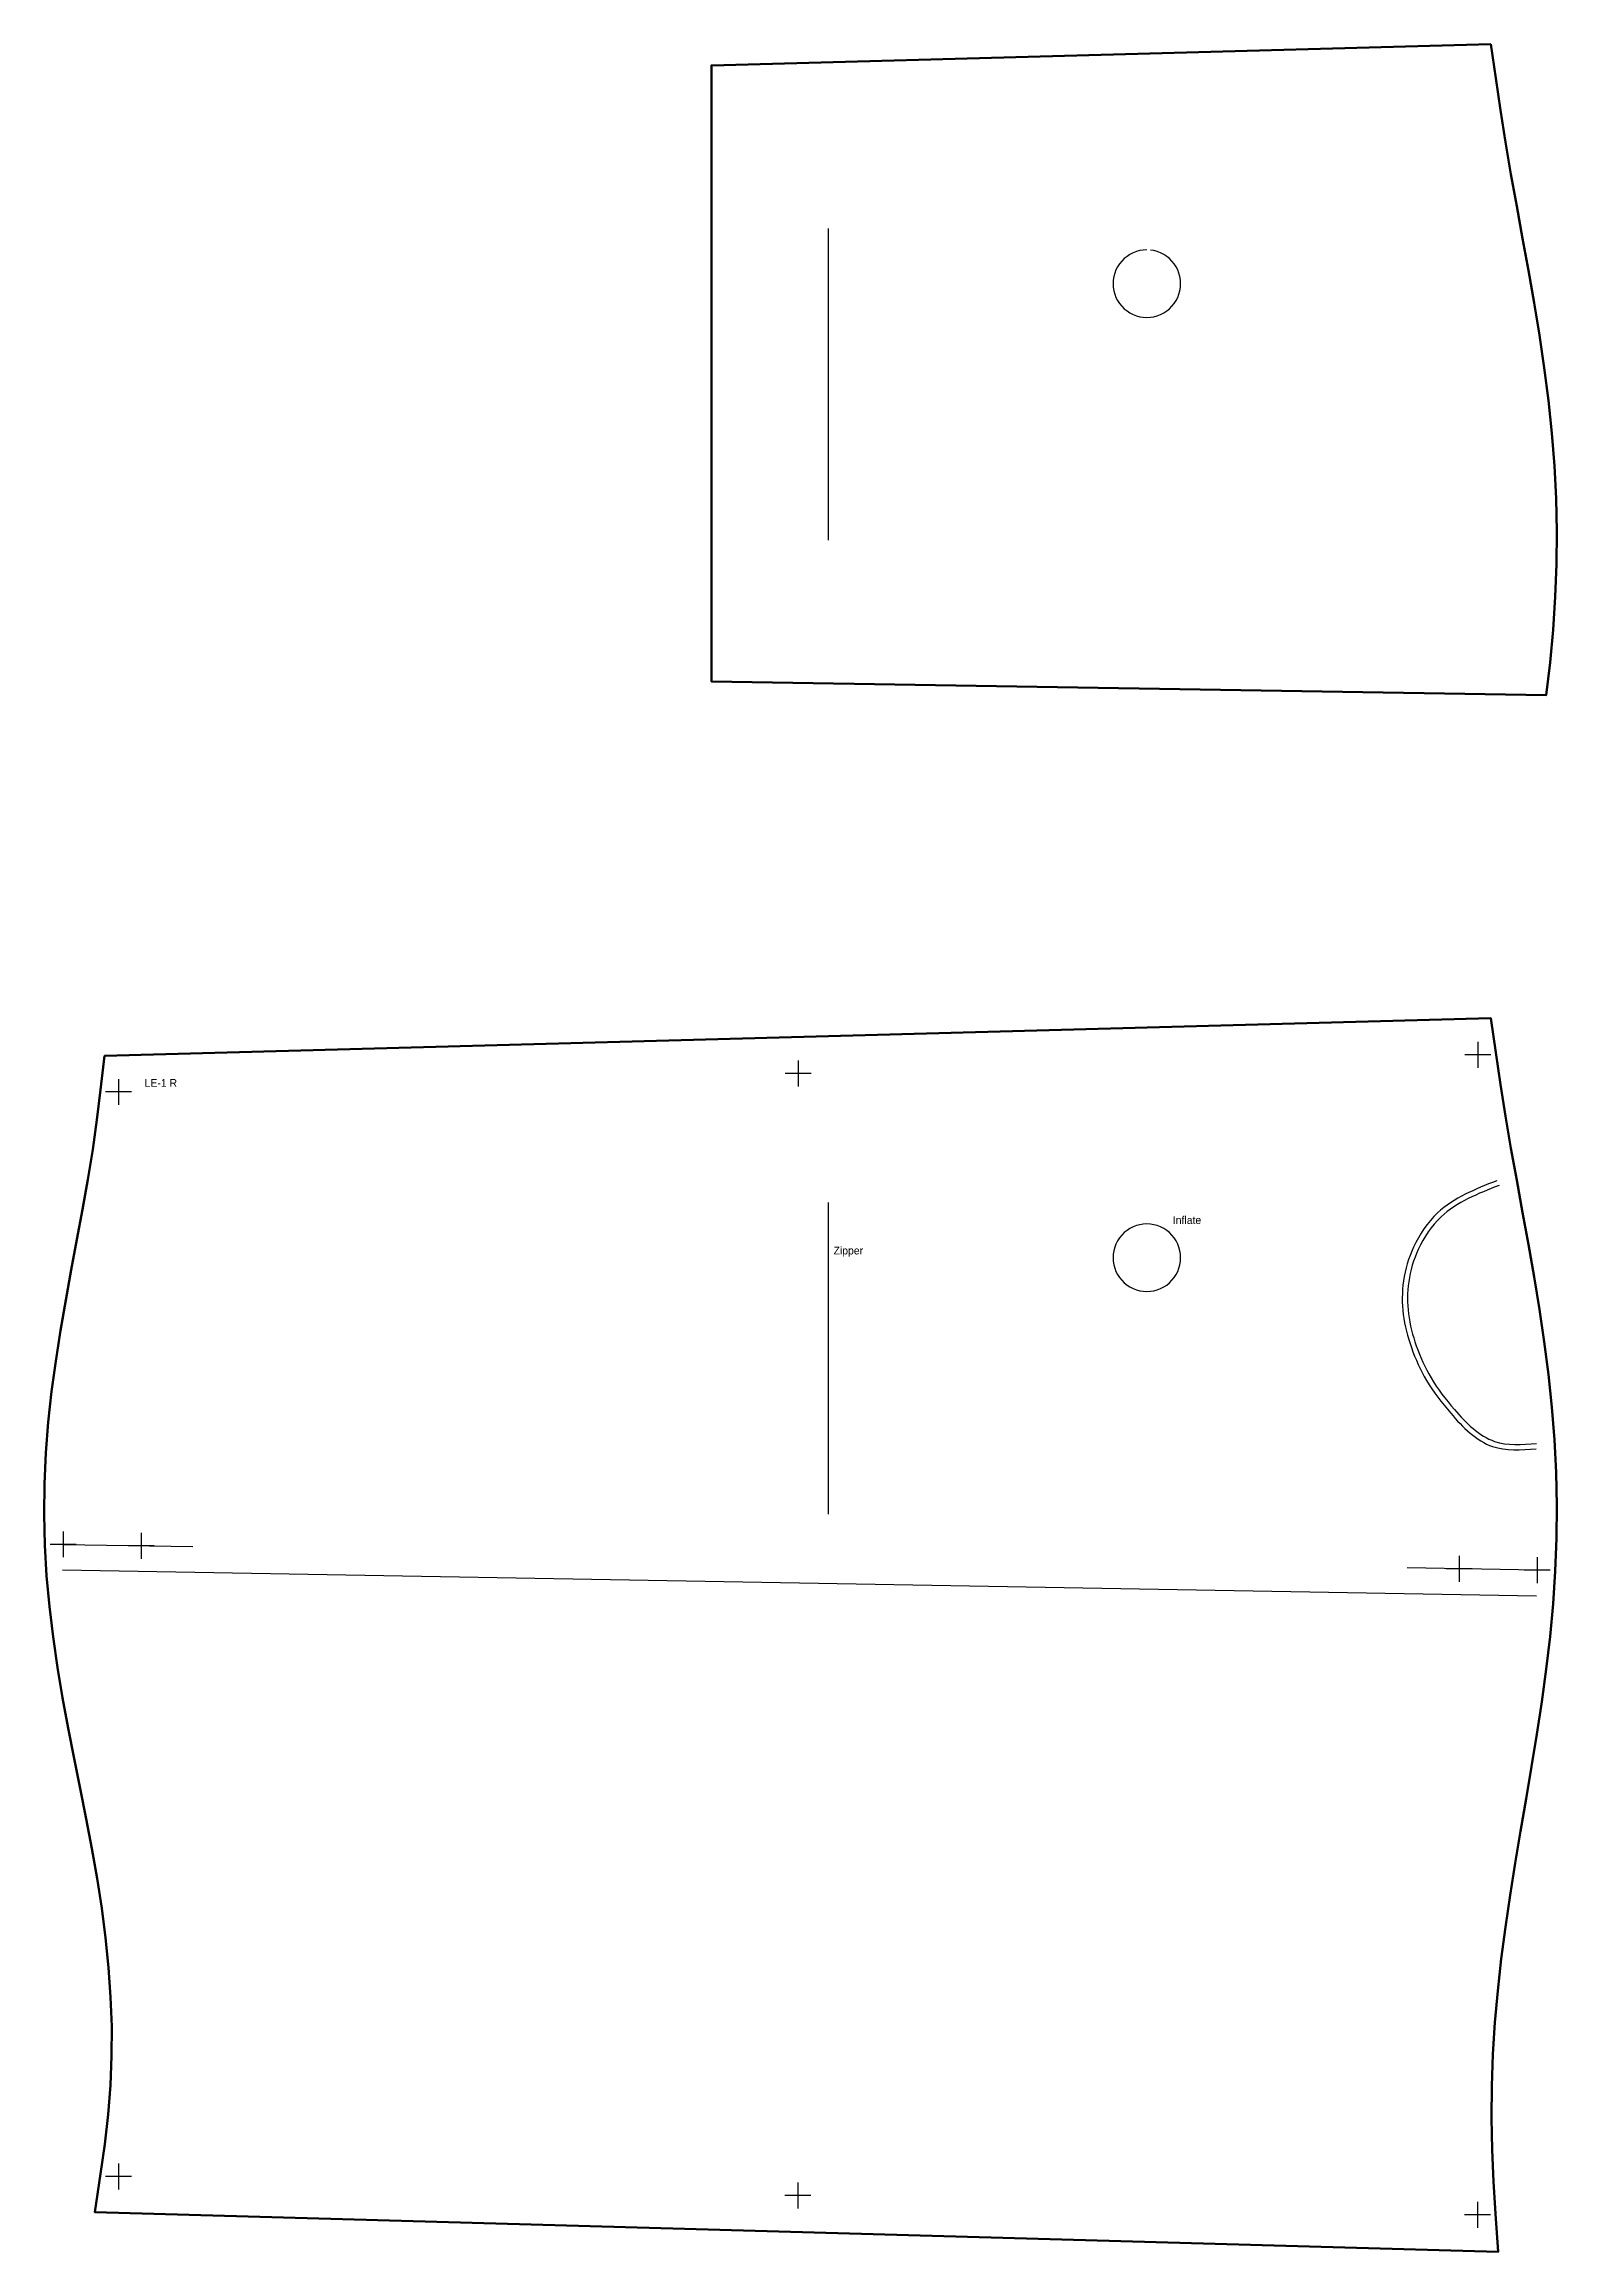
# Model space of a CAD drawing. Header units: millimetres. Extents: x -6563 to 7569, y -5370 to 3454.
# Drawn here: x -772 to -190, y -238 to 612 of the extents above; entities that cross this region are included whole.
import ezdxf

# ---------------------------------------------------------------- set-up
doc = ezdxf.new("R2010")
doc.units = ezdxf.units.MM
doc.layers.add('CUT', color=6, linetype='Continuous', lineweight=50)
doc.layers.add('PEN', color=5, linetype='Continuous')
doc.layers.add('TEXT', color=3, linetype='Continuous')

msp = doc.modelspace()

# ---------------------------------------------------------------- texts
at = {"layer": 'TEXT'}
for s, p in [('LE-1 R', (-733.82, 210.89)), ('Inflate', (-338.17, 158.08)), ('Zipper', (-468.74, 146.34))]:
    msp.add_text(s, height=3, dxfattribs=at).set_placement(p)

# ---------------------------------------------------------------- linework, layer by layer
at = {"layer": 'CUT'}
for points in [[(-215.78, 612.3), (-213.91, 599.15), (-212.15, 586.83), (-210.2, 574.55), (-208.08, 562.25), (-205.86, 549.91), (-203.59, 537.54), (-201.33, 525.14), (-199.15, 512.69), (-197.1, 500.21), (-195.24, 487.69), (-193.63, 475.15), (-192.31, 462.57), (-191.32, 449.97), (-190.69, 437.35), (-190.42, 424.73), (-190.54, 412.1), (-191.02, 399.47), (-191.87, 386.86), (-193.04, 374.27), (-194.5, 361.7), (-515.74, 366.94), (-515.74, 604.12), (-215.78, 612.3)], [(-213.91, 224.15), (-212.15, 211.83), (-210.2, 199.55), (-208.08, 187.25), (-205.86, 174.91), (-203.59, 162.54), (-201.33, 150.14), (-199.15, 137.69), (-197.1, 125.21), (-195.24, 112.69), (-193.63, 100.15), (-192.31, 87.57), (-191.32, 74.97), (-190.69, 62.35), (-190.42, 49.73), (-190.54, 37.1), (-191.02, 24.47), (-191.87, 11.86), (-193.04, -0.73), (-194.5, -13.3), (-196.21, -25.83), (-198.11, -38.34), (-200.14, -50.81), (-202.25, -63.24), (-204.38, -75.63), (-206.45, -88), (-208.42, -100.32), (-210.23, -112.62), (-211.83, -124.89), (-213.18, -137.14), (-214.25, -149.38), (-215, -161.6), (-215.43, -173.83), (-215.54, -186.07), (-215.32, -198.31), (-214.79, -210.58), (-213.97, -222.95), (-213, -237.64), (-753.02, -222.33), (-750.85, -207.57), (-749.17, -196.14), (-747.88, -184.82), (-747, -173.51), (-746.53, -162.2), (-746.5, -150.88), (-746.89, -139.54), (-747.68, -128.18), (-748.85, -116.79), (-750.35, -105.37), (-752.14, -93.91), (-754.16, -82.42), (-756.36, -70.88), (-758.64, -59.32), (-760.96, -47.71), (-763.23, -36.06), (-765.38, -24.38), (-767.34, -12.67), (-769.05, -0.92), (-770.46, 10.85), (-771.52, 22.65), (-772.2, 34.46), (-772.47, 46.28), (-772.34, 58.1), (-771.8, 69.92), (-770.88, 81.73), (-769.61, 93.52), (-768.04, 105.28), (-766.21, 117.02), (-764.2, 128.73), (-762.07, 140.4), (-759.89, 152.04), (-757.74, 163.63), (-755.69, 175.19), (-753.8, 186.7), (-752.15, 198.18), (-750.77, 209.72), (-749.21, 222.75), (-215.78, 237.3), (-213.91, 224.15)]]:
    msp.add_lwpolyline(points, dxfattribs=at)
at = {"layer": 'PEN'}
for p, q in [((-482.33, 221.02), (-482.33, 211.02)), ((-215.84, 223.16), (-225.84, 223.16)), ((-220.84, 228.16), (-220.84, 218.16)), ((-743.82, 213.89), (-743.82, 203.89)), ((-477.33, 216.02), (-487.33, 216.02)), ((-738.82, 208.89), (-748.82, 208.89)), ((-760.2, 34.74), (-770.2, 34.74)), ((-765.2, 39.74), (-765.2, 29.74)), ((-765.2, 34.74), (-715.21, 33.87)), ((-730.21, 34.22), (-740.21, 34.22)), ((-735.21, 39.22), (-735.21, 29.22)), ((-198.02, 24.84), (-248.01, 25.71)), ((-228.01, 30.37), (-228.01, 20.37)), ((-198.02, 29.84), (-198.02, 19.84)), ((-198.19, 14.84), (-765.38, 24.74)), ((-223.01, 25.37), (-233.01, 25.37)), ((-193.02, 24.84), (-203.02, 24.84)), ((-743.92, -203.58), (-743.92, -213.58)), ((-738.92, -208.58), (-748.92, -208.58)), ((-482.44, -211), (-482.44, -221)), ((-477.44, -216), (-487.44, -216)), ((-220.96, -218.41), (-220.96, -228.41)), ((-215.96, -223.41), (-225.96, -223.41))]:
    msp.add_line(p, q, dxfattribs=at)
for points in [[(-470.74, 541.34), (-470.74, 421.34)], [(-348.17, 533.08), (-349.53, 533.01), (-350.87, 532.8), (-352.19, 532.45), (-353.46, 531.96), (-354.67, 531.34), (-355.81, 530.6), (-356.87, 529.75), (-357.83, 528.78), (-358.69, 527.73), (-359.43, 526.58), (-360.05, 525.37), (-360.53, 524.1), (-360.88, 522.79), (-361.1, 521.44), (-361.17, 520.08), (-361.1, 518.73), (-360.88, 517.38), (-360.53, 516.07), (-360.05, 514.8), (-359.43, 513.58), (-358.69, 512.44), (-357.83, 511.39), (-356.87, 510.42), (-355.81, 509.57), (-354.67, 508.83), (-353.46, 508.21), (-352.19, 507.72), (-350.87, 507.37), (-349.53, 507.16), (-348.17, 507.08), (-346.81, 507.16), (-345.47, 507.37), (-344.15, 507.72), (-342.88, 508.21), (-341.67, 508.83), (-340.53, 509.57), (-339.47, 510.42), (-338.51, 511.39), (-337.65, 512.44), (-336.91, 513.58), (-336.29, 514.8), (-335.81, 516.07), (-335.45, 517.38), (-335.24, 518.73), (-335.17, 520.08), (-335.24, 521.44), (-335.45, 522.79), (-335.81, 524.1), (-336.29, 525.37), (-336.91, 526.58), (-337.65, 527.73), (-338.51, 528.78), (-339.47, 529.75), (-340.53, 530.6), (-341.67, 531.34), (-342.88, 531.96), (-344.15, 532.45), (-345.47, 532.8), (-346.81, 533.01)], [(-470.74, 166.34), (-470.74, 46.34)]]:
    msp.add_lwpolyline(points, dxfattribs=at)
msp.add_lwpolyline([(-348.17, 158.08), (-349.53, 158.01), (-350.87, 157.8), (-352.19, 157.45), (-353.46, 156.96), (-354.67, 156.34), (-355.81, 155.6), (-356.87, 154.75), (-357.83, 153.78), (-358.69, 152.73), (-359.43, 151.58), (-360.05, 150.37), (-360.53, 149.1), (-360.88, 147.79), (-361.1, 146.44), (-361.17, 145.08), (-361.1, 143.73), (-360.88, 142.38), (-360.53, 141.07), (-360.05, 139.8), (-359.43, 138.58), (-358.69, 137.44), (-357.83, 136.39), (-356.87, 135.42), (-355.81, 134.57), (-354.67, 133.83), (-353.46, 133.21), (-352.19, 132.72), (-350.87, 132.37), (-349.53, 132.16), (-348.17, 132.08), (-346.81, 132.16), (-345.47, 132.37), (-344.15, 132.72), (-342.88, 133.21), (-341.67, 133.83), (-340.53, 134.57), (-339.47, 135.42), (-338.51, 136.39), (-337.65, 137.44), (-336.91, 138.58), (-336.29, 139.8), (-335.81, 141.07), (-335.45, 142.38), (-335.24, 143.73), (-335.17, 145.08), (-335.24, 146.44), (-335.45, 147.79), (-335.81, 149.1), (-336.29, 150.37), (-336.91, 151.58), (-337.65, 152.73), (-338.51, 153.78), (-339.47, 154.75), (-340.53, 155.6), (-341.67, 156.34), (-342.88, 156.96), (-344.15, 157.45), (-345.47, 157.8), (-346.81, 158.01)], close=True, dxfattribs=at)
for points in [[(-213.57, 174.71), (-236.32, 162.34), (-245.55, 149.15), (-249.42, 136.14), (-249.5, 123.25), (-246.38, 110.51), (-240.55, 97.86), (-231.24, 85.21), (-215.11, 72.41), (-198.37, 71.52)], [(-212.62, 172.95), (-234.95, 160.81), (-243.72, 148.27), (-247.42, 135.84), (-247.5, 123.48), (-244.49, 111.17), (-238.82, 98.88), (-229.79, 86.61), (-214.36, 74.37), (-198.26, 73.52)]]:
    msp.add_spline(points, degree=3, dxfattribs=at)

msp.set_redraw_order([(e.dxf.handle, doc.entitydb.next_handle()) for e in msp.query("TEXT MTEXT ATTDEF DIMENSION ARC_DIMENSION")])  # texts and dimensions are drawn at this point

doc.saveas('drawing.dxf')
